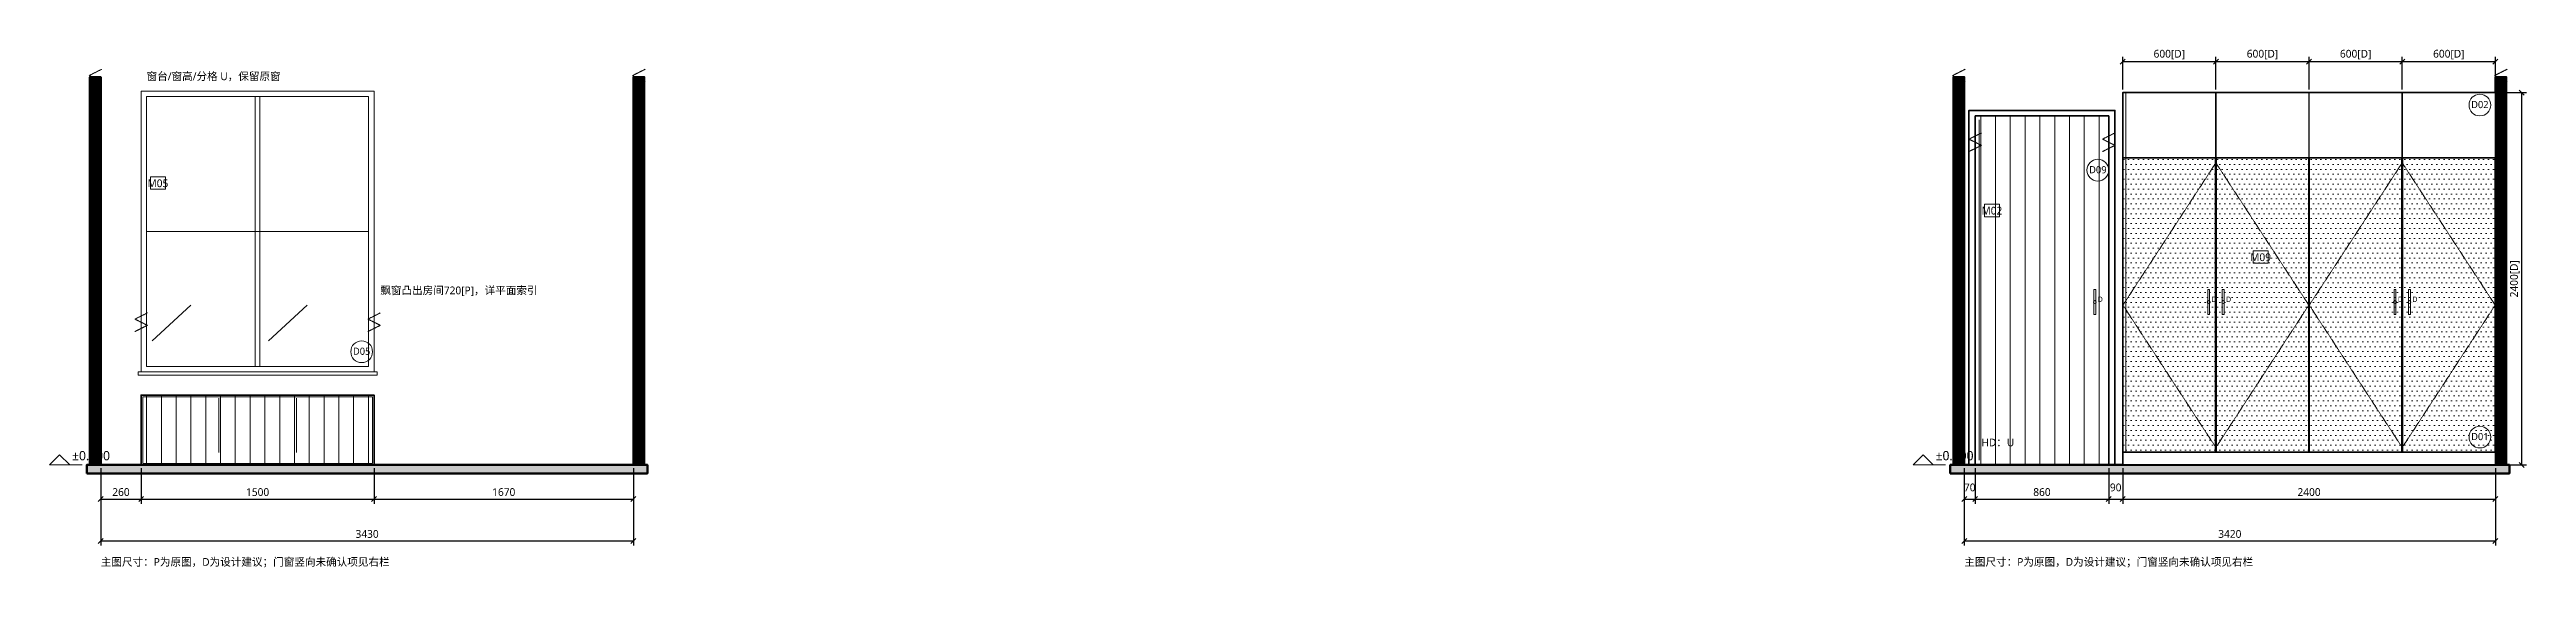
# Model space of a CAD drawing. Header units: millimetres. Extents: x -49496 to 320171, y -10186 to 2697.
# Drawn here: x 71670 to 87620, y -661 to 2678 of the extents above; entities that cross this region are included whole.
import ezdxf
from ezdxf.enums import TextEntityAlignment as Align

# ---------------------------------------------------------------- set-up
doc = ezdxf.new("R2010")
doc.units = ezdxf.units.MM
doc.linetypes.add('DASHED', pattern=[1.524, 1.27, -0.254])
for name, color, linetype, lineweight in [('A-DETAIL', 7, 'Continuous', 18), ('A-DIM', 7, 'Continuous', 13), ('A-FLOOR', 7, 'Continuous', 50), ('A-GLASS', 7, 'Continuous', 18), ('A-HATCH', 8, 'Continuous', 9), ('A-MATERIAL', 7, 'Continuous', 13), ('A-OPEN', 7, 'DASHED', 9), ('A-OUTLINE', 7, 'Continuous', 35), ('A-PENDING', 8, 'DASHED', 13), ('A-SYMBOL', 7, 'Continuous', 18), ('A-TEXT', 7, 'Continuous', 13), ('A-WALL', 7, 'Continuous', 50)]:
    doc.layers.add(name, color=color, linetype=linetype, lineweight=lineweight)
doc.styles.add('CN', font='NotoSansCJK-Regular.ttc')
doc.styles.add('OpenSansCondensed-Light', font='OpenSansCondensed-Light.ttf')
doc.dimstyles.new('EZDXF', dxfattribs={"dimtxt": 0.25, "dimasz": 0.175, "dimexe": 0.375, "dimexo": 0.125, "dimgap": 0.1, "dimtad": 1, "dimlfac": 100, "dimzin": 12, "dimdsep": 46, "dimtxsty": 'OpenSansCondensed-Light', "dimblk": 'ARCHTICK', "dimcen": 2.5, "dimazin": 3, "dimtfac": 0.5, "dimtmove": 2, "dimatfit": 3, "dimarcsym": 0})

msp = doc.modelspace()

# ---------------------------------------------------------------- texts
at = {"layer": 'A-MATERIAL', "style": 'CN'}
for s, p in [('M05', (72368, 1790.5)), ('M02', (84178, 1614))]:
    msp.add_text(s, height=50, dxfattribs=at).set_placement(p, align=Align.CENTER)
at = {"layer": 'A-PENDING', "style": 'CN'}
msp.add_text('HD：U', height=50, dxfattribs=at).set_placement((84110, 120))
at = {"layer": 'A-SYMBOL', "style": 'CN'}
for s, p in [('D09', (84860, 1880)), ('D05', (73680, 710))]:
    msp.add_text(s, height=46, dxfattribs=at).set_placement(p, align=Align.CENTER)
at = {"layer": 'A-TEXT', "style": 'CN'}
for s, p in [('窗台/窗高/分格 U，保留原窗', (72295, 2480)), ('飘窗凸出房间720[P]，详平面索引', (73800, 1100)), ('主图尺寸：P为原图，D为设计建议；门窗竖向未确认项见右栏', (72000, -650)), ('主图尺寸：P为原图，D为设计建议；门窗竖向未确认项见右栏', (84000, -650))]:
    msp.add_text(s, height=50, dxfattribs=at).set_placement(p)

# ---------------------------------------------------------------- blocks, each defined once
blk = doc.blocks.new('LEVEL-FFL')
blk.add_line((0, 0), (210, 0))
blk.add_lwpolyline([(0, 0), (65, 65), (130, 0)], close=True)
at = {"style": 'CN'}
blk.add_attdef('VALUE', (145, 30), '', height=60, dxfattribs=at)
blk = doc.blocks.new('_ARCHTICK')
at = {"color": 0, "linetype": 'ByBlock', "const_width": 0.15}
blk.add_lwpolyline([(-0.5, -0.5), (0.5, 0.5)], dxfattribs=at)
blk = doc.blocks.new('HW-HANDLE')
blk.add_lwpolyline([(-6, -80), (6, -80), (6, 80), (-6, 80)], close=True)
blk.add_circle((0, 0), 9)
at = {"style": 'CN'}
blk.add_attdef('STATUS', (18, 0), '', height=35, dxfattribs=at)

# ---------------------------------------------------------------- dimensions: what is measured, and where the dimension line sits
at = {"layer": 'A-DIM'}
for base, p1, p2 in [((72000, -490), (72000, 0), (75430, 0)), ((84000, -490), (84000, 0), (87420, 0)), ((84000, -220), (84000, 0), (84070, 0))]:
    msp.add_linear_dim(base=base, p1=p1, p2=p2, dimstyle='EZDXF', override={"dimscale": 20, "dimtxt": 2.5, "dimasz": 2, "dimexe": 1.5, "dimexo": 1, "dimgap": 1, "dimtad": 1, "dimdec": 0, "dimlfac": 1, "dimzin": 8, "dimpost": '', "dimtxsty": 'CN', "dimtsz": 0.8, "dimclrd": 0, "dimclre": 0, "dimclrt": 0}, dxfattribs=at).render()

# ---------------------------------------------------------------- hatches: boundary and pattern name
at = {"layer": 'A-FLOOR'}
h = msp.add_hatch(color=7, dxfattribs=at)
h.dxf.hatch_style = 1
h.paths.add_polyline_path([(71910, -55), (75520, -55), (75520, 0), (71910, 0)])
h = msp.add_hatch(color=7, dxfattribs=at)
h.dxf.hatch_style = 1
h.paths.add_polyline_path([(83910, -55), (87510, -55), (87510, 0), (83910, 0)])
at = {"layer": 'A-HATCH'}
h = msp.add_hatch(dxfattribs=at)
h.set_pattern_fill('ANSI31', scale=1.5)
h.paths.add_polyline_path([(71930, 0), (72000, 0), (72000, 2500), (71930, 2500)])
h = msp.add_hatch(dxfattribs=at)
h.set_pattern_fill('ANSI31', scale=1.5)
h.paths.add_polyline_path([(75430, 0), (75500, 0), (75500, 2500), (75430, 2500)])
h = msp.add_hatch(dxfattribs=at)
h.set_pattern_fill('ANSI31', scale=1.5)
h.paths.add_polyline_path([(83930, 0), (84000, 0), (84000, 2500), (83930, 2500)])
h = msp.add_hatch(dxfattribs=at)
h.set_pattern_fill('ANSI31', scale=1.5)
h.paths.add_polyline_path([(87420, 0), (87490, 0), (87490, 2500), (87420, 2500)])
h = msp.add_hatch(dxfattribs=at)
h.set_pattern_fill('ANSI31', scale=30, angle=45)
h.paths.add_polyline_path([(84070, 0), (84930, 0), (84930, 2250), (84070, 2250)])

# ---------------------------------------------------------------- linework, layer by layer
at = {"layer": 'A-DETAIL'}
msp.add_line((84095, 30), (84095, 2225), dxfattribs=at)
msp.add_lwpolyline([(72240, 578), (73780, 578), (73780, 600), (72240, 600)], close=True, dxfattribs=at)
at = {"layer": 'A-FLOOR'}
for p, q in [((71910, 0), (75520, 0)), ((83910, 0), (87510, 0))]:
    msp.add_line(p, q, dxfattribs=at)
for points in [[(71910, -55), (75520, -55), (75520, 0), (71910, 0)], [(83910, -55), (87510, -55), (87510, 0), (83910, 0)]]:
    msp.add_lwpolyline(points, close=True, dxfattribs=at)
at = {"layer": 'A-GLASS'}
for p, q in [((72295, 1505), (73725, 1505)), ((72330, 800), (72580, 1030)), ((73080, 800), (73330, 1030))]:
    msp.add_line(p, q, dxfattribs=at)
for points in [[(72260, 600), (73760, 600), (73760, 2410), (72260, 2410)], [(72295, 635), (73725, 635), (73725, 2375), (72295, 2375)], [(72995, 635), (73025, 635), (73025, 2375), (72995, 2375)]]:
    msp.add_lwpolyline(points, close=True, dxfattribs=at)
at = {"layer": 'A-MATERIAL'}
for points in [[(72320, 1776.5), (72416, 1776.5), (72416, 1856.5), (72320, 1856.5)], [(84130, 1600), (84226, 1600), (84226, 1680), (84130, 1680)]]:
    msp.add_lwpolyline(points, close=True, dxfattribs=at)
at = {"layer": 'A-OUTLINE'}
for points in [[(84030, 0), (84970, 0), (84970, 2285), (84030, 2285)], [(84070, 0), (84930, 0), (84930, 2250), (84070, 2250)]]:
    msp.add_lwpolyline(points, close=True, dxfattribs=at)
at = {"layer": 'A-PENDING'}
for points in [[(71925, 2430), (72005, 2470), (71925, 2510), (72005, 2550)], [(75425, 2430), (75505, 2470), (75425, 2510), (75505, 2550)], [(83925, 2430), (84005, 2470), (83925, 2510), (84005, 2550)], [(87415, 2430), (87495, 2470), (87415, 2510), (87495, 2550)], [(84030, 2020), (84110, 2060), (84030, 2100), (84110, 2140)], [(84890, 2020), (84970, 2060), (84890, 2100), (84970, 2140)], [(72220, 860), (72300, 900), (72220, 940), (72300, 980)], [(73720, 860), (73800, 900), (73720, 940), (73800, 980)]]:
    msp.add_lwpolyline(points, dxfattribs=at)
at = {"layer": 'A-SYMBOL'}
for centre in [(84860, 1900), (73680, 730)]:
    msp.add_circle(centre, 70, dxfattribs=at)
at = {"layer": 'A-WALL'}
for points in [[(71930, 0), (72000, 0), (72000, 2500), (71930, 2500)], [(75430, 0), (75500, 0), (75500, 2500), (75430, 2500)], [(83930, 0), (84000, 0), (84000, 2500), (83930, 2500)], [(87420, 0), (87490, 0), (87490, 2500), (87420, 2500)]]:
    msp.add_lwpolyline(points, close=True, dxfattribs=at)

# ---------------------------------------------------------------- block references
at = {"layer": 'A-SYMBOL'}
for name, p, values in [('HW-HANDLE', (84840, 1050), {'STATUS': 'D'}), ('LEVEL-FFL', (71670, 0), {'VALUE': '±0.000'}), ('LEVEL-FFL', (83670, 0), {'VALUE': '±0.000'})]:
    msp.add_blockref(name, p, dxfattribs=at).add_auto_attribs(values)

msp.set_redraw_order([(e.dxf.handle, doc.entitydb.next_handle()) for e in msp.query("TEXT MTEXT ATTDEF DIMENSION ARC_DIMENSION")])  # texts and dimensions are drawn at this point

# ---------------------------------------------------------------- next in the draw order: wipeouts: each hides what was drawn before it
for points in [[(85020, 0), (87420, 0), (87420, 2400), (85020, 2400)], [(72260, 0), (73760, 0), (73760, 450), (72260, 450)]]:
    msp.add_wipeout(points)

# ---------------------------------------------------------------- next in the draw order: hatches: boundary and pattern name
at = {"layer": 'A-HATCH'}
h = msp.add_hatch(dxfattribs=at)
h.set_pattern_fill('ANSI31', scale=30, angle=45)
h.paths.add_polyline_path([(85021.5, 81.5), (85039.5, 81.5), (85039.5, 2398.5), (85021.5, 2398.5)])
h = msp.add_hatch(dxfattribs=at)
h.set_pattern_fill('DOTS', scale=20)
h.paths.add_polyline_path([(85021.5, 81.5), (85618.5, 81.5), (85618.5, 1978.5), (85021.5, 1978.5)])
h = msp.add_hatch(dxfattribs=at)
h.set_pattern_fill('DOTS', scale=20)
h.paths.add_polyline_path([(85621.5, 81.5), (86218.5, 81.5), (86218.5, 1978.5), (85621.5, 1978.5)])
h = msp.add_hatch(dxfattribs=at)
h.set_pattern_fill('DOTS', scale=20)
h.paths.add_polyline_path([(86221.5, 81.5), (86818.5, 81.5), (86818.5, 1978.5), (86221.5, 1978.5)])
h = msp.add_hatch(dxfattribs=at)
h.set_pattern_fill('DOTS', scale=20)
h.paths.add_polyline_path([(86821.5, 81.5), (87418.5, 81.5), (87418.5, 1978.5), (86821.5, 1978.5)])
h = msp.add_hatch(dxfattribs=at)
h.set_pattern_fill('ANSI31', scale=30, angle=45)
h.paths.add_polyline_path([(72260, 0), (73760, 0), (73760, 450), (72260, 450)])

# ---------------------------------------------------------------- next in the draw order: linework, layer by layer
at = {"layer": 'A-DETAIL'}
for p, q in [((85020, 1980), (87420, 1980)), ((72760, 80), (72760, 430)), ((73260, 80), (73260, 430))]:
    msp.add_line(p, q, dxfattribs=at)
for points in [[(85020, 80), (87420, 80), (87420, 2400), (85020, 2400)], [(85021.5, 1981.5), (85618.5, 1981.5), (85618.5, 2398.5), (85021.5, 2398.5)], [(85021.5, 81.5), (85039.5, 81.5), (85039.5, 2398.5), (85021.5, 2398.5)], [(85621.5, 1981.5), (86218.5, 1981.5), (86218.5, 2398.5), (85621.5, 2398.5)], [(86221.5, 1981.5), (86818.5, 1981.5), (86818.5, 2398.5), (86221.5, 2398.5)], [(86821.5, 1981.5), (87418.5, 1981.5), (87418.5, 2398.5), (86821.5, 2398.5)], [(72270, 10), (73750, 10), (73750, 440), (72270, 440)]]:
    msp.add_lwpolyline(points, close=True, dxfattribs=at)
at = {"layer": 'A-MATERIAL'}
msp.add_lwpolyline([(85860, 1300), (85956, 1300), (85956, 1380), (85860, 1380)], close=True, dxfattribs=at)
at = {"layer": 'A-OPEN', "ltscale": 8}
for p, q in [((85021.5, 1030), (85618.5, 1945)), ((86218.5, 1030), (85621.5, 1945)), ((86221.5, 1030), (86818.5, 1945)), ((87418.5, 1030), (86821.5, 1945)), ((85618.5, 115), (85021.5, 1030)), ((85621.5, 115), (86218.5, 1030)), ((86818.5, 115), (86221.5, 1030)), ((86821.5, 115), (87418.5, 1030))]:
    msp.add_line(p, q, dxfattribs=at)
at = {"layer": 'A-OUTLINE'}
for points in [[(85020, 0), (87420, 0), (87420, 2400), (85020, 2400)], [(85021.5, 81.5), (85618.5, 81.5), (85618.5, 1978.5), (85021.5, 1978.5)], [(85621.5, 81.5), (86218.5, 81.5), (86218.5, 1978.5), (85621.5, 1978.5)], [(86221.5, 81.5), (86818.5, 81.5), (86818.5, 1978.5), (86221.5, 1978.5)], [(86821.5, 81.5), (87418.5, 81.5), (87418.5, 1978.5), (86821.5, 1978.5)], [(72260, 0), (73760, 0), (73760, 450), (72260, 450)]]:
    msp.add_lwpolyline(points, close=True, dxfattribs=at)
at = {"layer": 'A-SYMBOL'}
for centre in [(87320, 2320), (87320, 180)]:
    msp.add_circle(centre, 70, dxfattribs=at)

# ---------------------------------------------------------------- next in the draw order: block references
for p in [(85573.5, 1050), (85666.5, 1050), (86773.5, 1050), (86866.5, 1050)]:
    msp.add_blockref('HW-HANDLE', p, dxfattribs=at).add_auto_attribs({'STATUS': 'D'})

# ---------------------------------------------------------------- next in the draw order: texts
at = {"layer": 'A-MATERIAL', "style": 'CN'}
msp.add_text('M09', height=50, dxfattribs=at).set_placement((85908, 1314), align=Align.CENTER)
at = {"layer": 'A-SYMBOL', "style": 'CN'}
for s, p in [('D02', (87320, 2300)), ('D01', (87320, 160))]:
    msp.add_text(s, height=46, dxfattribs=at).set_placement(p, align=Align.CENTER)

# ---------------------------------------------------------------- next in the draw order: dimensions: what is measured, and where the dimension line sits
at = {"layer": 'A-DIM'}
for base, p1, p2, override in [((85020, 2600), (85020, 2400), (85620, 2400), {"dimscale": 20, "dimtxt": 2.5, "dimasz": 2, "dimexe": 1.5, "dimexo": 1, "dimgap": 1, "dimtad": 1, "dimdec": 0, "dimlfac": 1, "dimzin": 8, "dimpost": '<>[D]', "dimtxsty": 'CN', "dimtsz": 0.8, "dimclrd": 0, "dimclre": 0, "dimclrt": 0}), ((85620, 2600), (85620, 2400), (86220, 2400), {"dimscale": 20, "dimtxt": 2.5, "dimasz": 2, "dimexe": 1.5, "dimexo": 1, "dimgap": 1, "dimtad": 1, "dimdec": 0, "dimlfac": 1, "dimzin": 8, "dimpost": '<>[D]', "dimtxsty": 'CN', "dimtsz": 0.8, "dimclrd": 0, "dimclre": 0, "dimclrt": 0}), ((86220, 2600), (86220, 2400), (86820, 2400), {"dimscale": 20, "dimtxt": 2.5, "dimasz": 2, "dimexe": 1.5, "dimexo": 1, "dimgap": 1, "dimtad": 1, "dimdec": 0, "dimlfac": 1, "dimzin": 8, "dimpost": '<>[D]', "dimtxsty": 'CN', "dimtsz": 0.8, "dimclrd": 0, "dimclre": 0, "dimclrt": 0}), ((86820, 2600), (86820, 2400), (87420, 2400), {"dimscale": 20, "dimtxt": 2.5, "dimasz": 2, "dimexe": 1.5, "dimexo": 1, "dimgap": 1, "dimtad": 1, "dimdec": 0, "dimlfac": 1, "dimzin": 8, "dimpost": '<>[D]', "dimtxsty": 'CN', "dimtsz": 0.8, "dimclrd": 0, "dimclre": 0, "dimclrt": 0}), ((72000, -220), (72000, 0), (72260, 0), {"dimscale": 20, "dimtxt": 2.5, "dimasz": 2, "dimexe": 1.5, "dimexo": 1, "dimgap": 1, "dimtad": 1, "dimdec": 0, "dimlfac": 1, "dimzin": 8, "dimpost": '', "dimtxsty": 'CN', "dimtsz": 0.8, "dimclrd": 0, "dimclre": 0, "dimclrt": 0}), ((72260, -220), (72260, 0), (73760, 0), {"dimscale": 20, "dimtxt": 2.5, "dimasz": 2, "dimexe": 1.5, "dimexo": 1, "dimgap": 1, "dimtad": 1, "dimdec": 0, "dimlfac": 1, "dimzin": 8, "dimpost": '', "dimtxsty": 'CN', "dimtsz": 0.8, "dimclrd": 0, "dimclre": 0, "dimclrt": 0}), ((73760, -220), (73760, 0), (75430, 0), {"dimscale": 20, "dimtxt": 2.5, "dimasz": 2, "dimexe": 1.5, "dimexo": 1, "dimgap": 1, "dimtad": 1, "dimdec": 0, "dimlfac": 1, "dimzin": 8, "dimpost": '', "dimtxsty": 'CN', "dimtsz": 0.8, "dimclrd": 0, "dimclre": 0, "dimclrt": 0}), ((84070, -220), (84070, 0), (84930, 0), {"dimscale": 20, "dimtxt": 2.5, "dimasz": 2, "dimexe": 1.5, "dimexo": 1, "dimgap": 1, "dimtad": 1, "dimdec": 0, "dimlfac": 1, "dimzin": 8, "dimpost": '', "dimtxsty": 'CN', "dimtsz": 0.8, "dimclrd": 0, "dimclre": 0, "dimclrt": 0}), ((84930, -220), (84930, 0), (85020, 0), {"dimscale": 20, "dimtxt": 2.5, "dimasz": 2, "dimexe": 1.5, "dimexo": 1, "dimgap": 1, "dimtad": 1, "dimdec": 0, "dimlfac": 1, "dimzin": 8, "dimpost": '', "dimtxsty": 'CN', "dimtsz": 0.8, "dimclrd": 0, "dimclre": 0, "dimclrt": 0}), ((85020, -220), (85020, 0), (87420, 0), {"dimscale": 20, "dimtxt": 2.5, "dimasz": 2, "dimexe": 1.5, "dimexo": 1, "dimgap": 1, "dimtad": 1, "dimdec": 0, "dimlfac": 1, "dimzin": 8, "dimpost": '', "dimtxsty": 'CN', "dimtsz": 0.8, "dimclrd": 0, "dimclre": 0, "dimclrt": 0})]:
    msp.add_linear_dim(base=base, p1=p1, p2=p2, dimstyle='EZDXF', override=override, dxfattribs=at).render()
msp.add_linear_dim(base=(87590, 0), p1=(87420, 0), p2=(87420, 2400), angle=90, dimstyle='EZDXF', override={"dimscale": 20, "dimtxt": 2.5, "dimasz": 2, "dimexe": 1.5, "dimexo": 1, "dimgap": 1, "dimtad": 1, "dimdec": 0, "dimlfac": 1, "dimzin": 8, "dimpost": '<>[D]', "dimtxsty": 'CN', "dimtsz": 0.8, "dimclrd": 0, "dimclre": 0, "dimclrt": 0}, dxfattribs=at).render()

doc.saveas('drawing.dxf')
